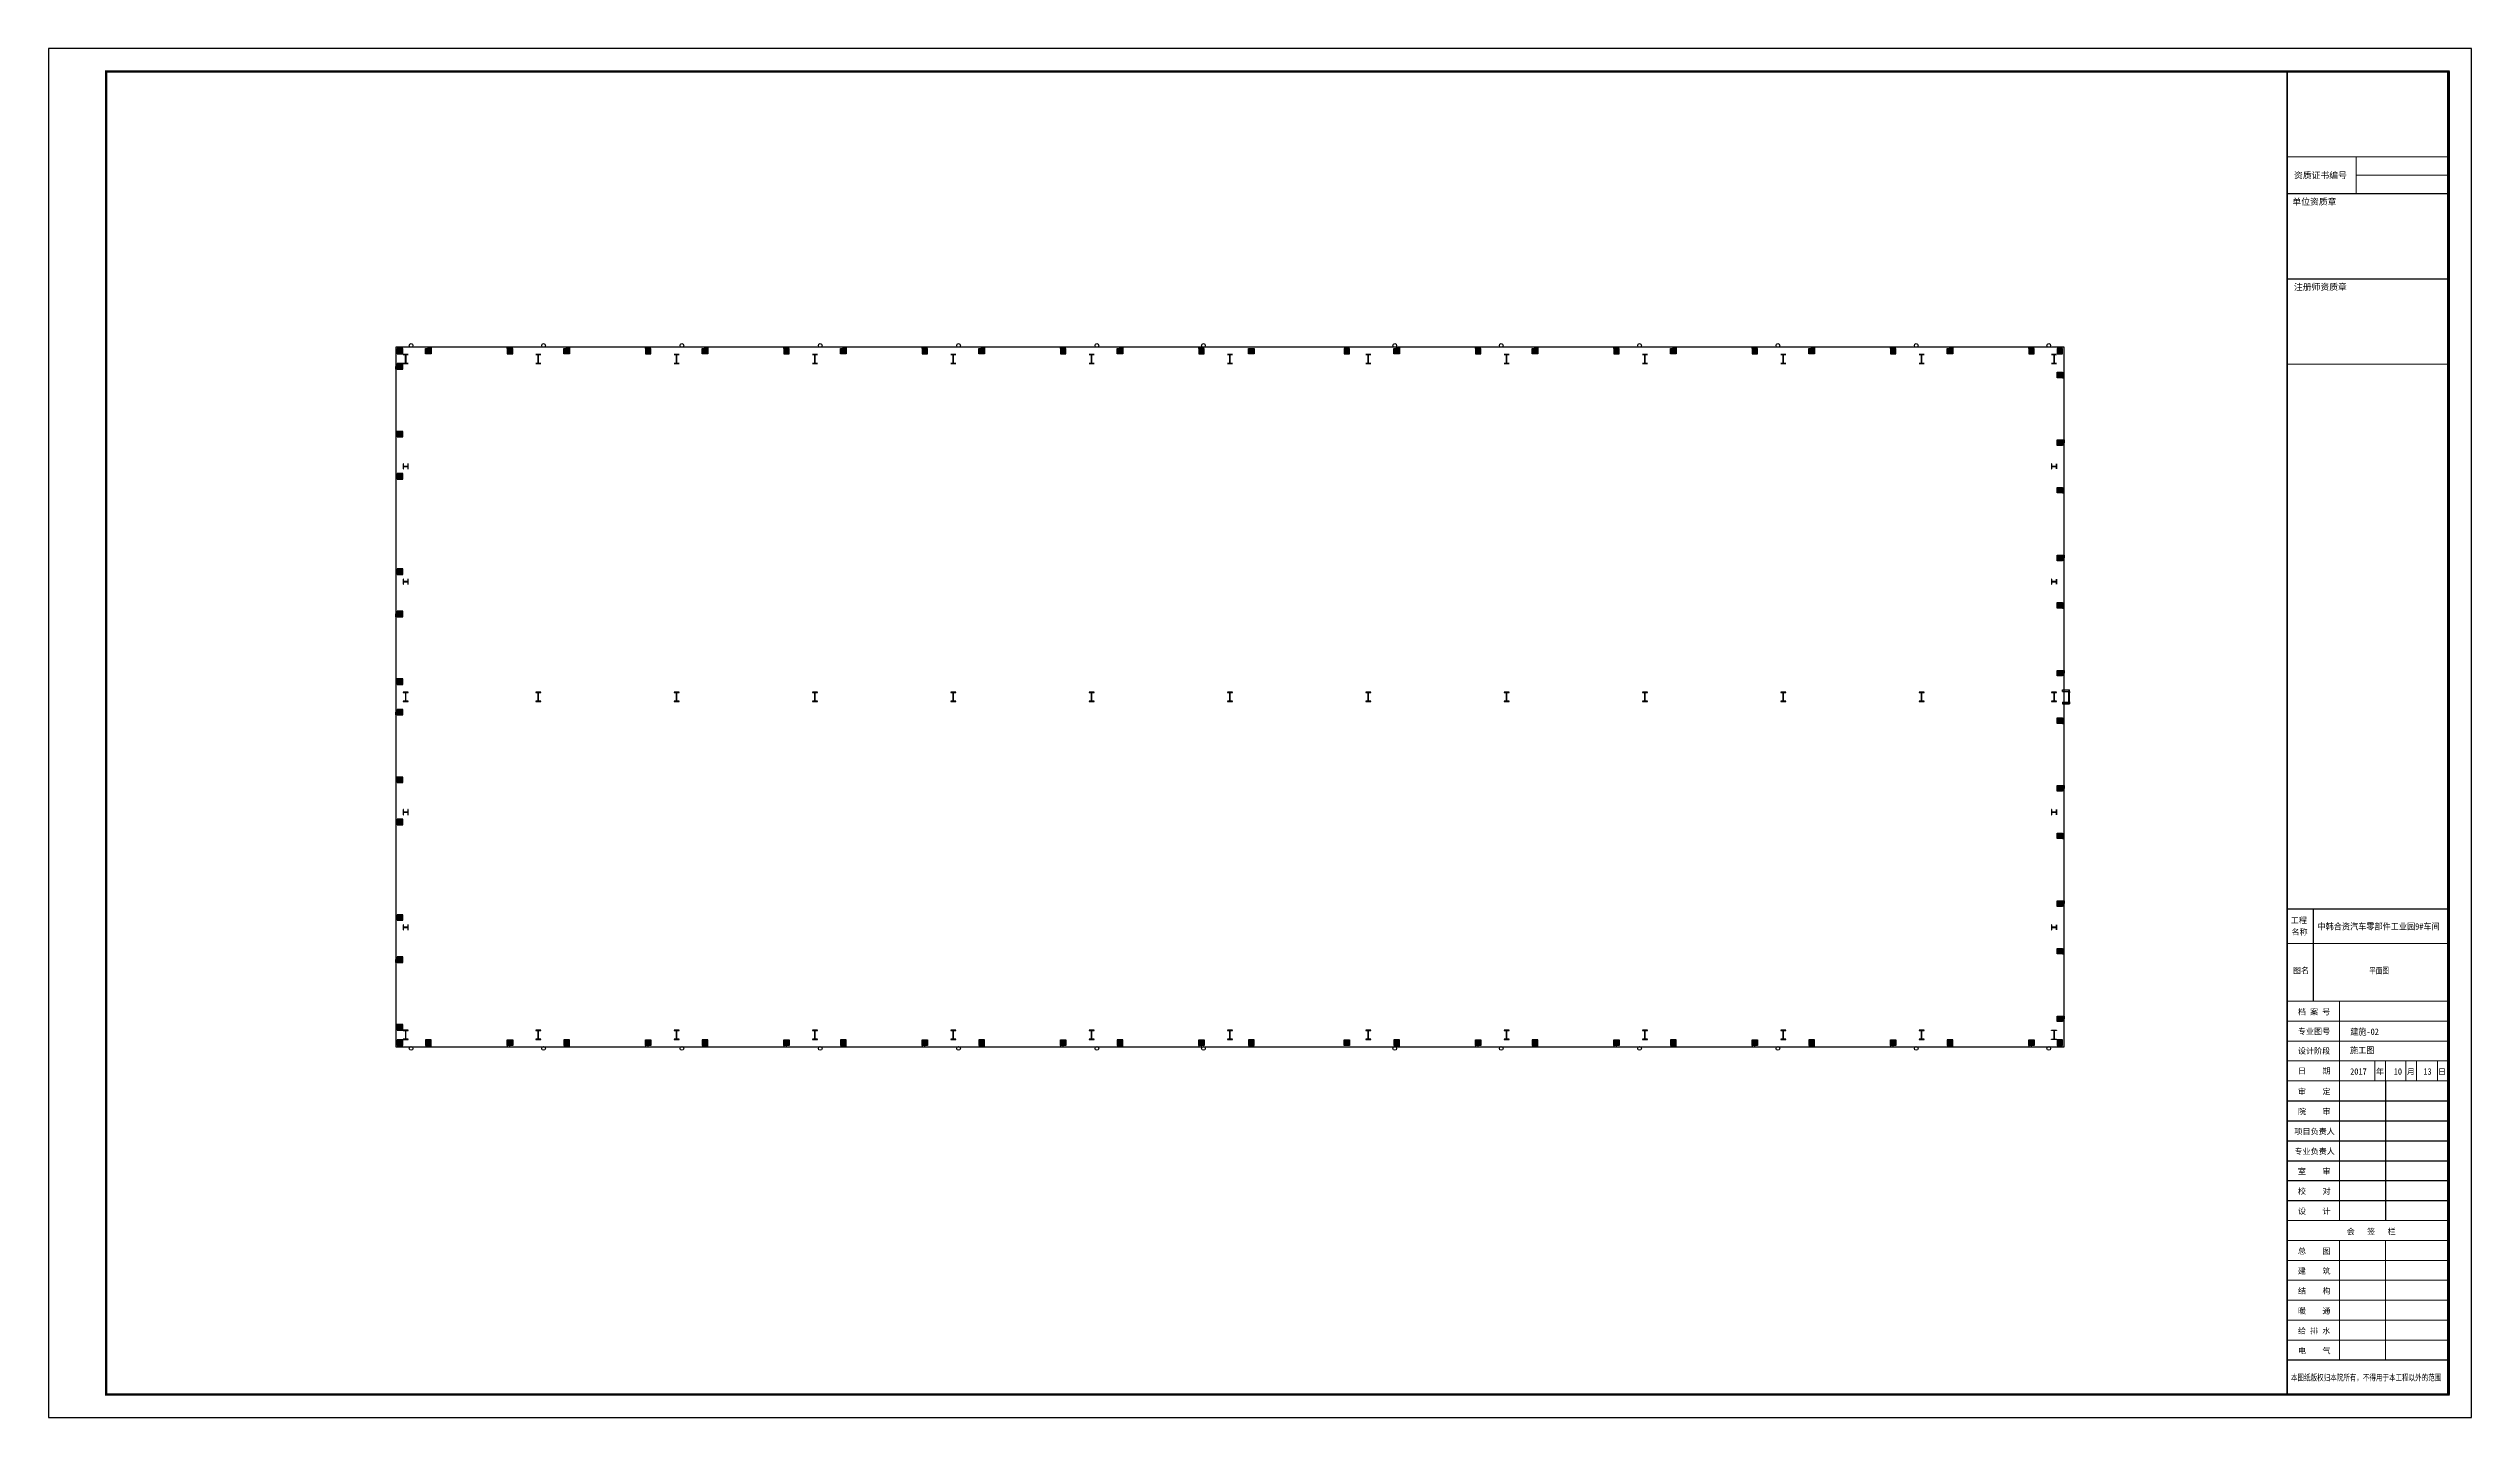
# Model space of a CAD drawing. Extents: x 3335981 to 3441081, y -1359715 to -1003315.
# Drawn here: x 3335981 to 3441081, y -1181515 to -1122115 of the extents above; entities that cross this region are included whole.
import ezdxf
from ezdxf.lldxf.tags import DXFTag

# ---------------------------------------------------------------- set-up
doc = ezdxf.new("R2010")
doc.units = 0
doc.header["$LTSCALE"] = 1000
doc.header["$MEASUREMENT"] = 0
doc.layers.get('0').update_dxf_attribs({"color": 2})
for name, color, linetype in [('10', 2, 'Continuous'), ('PUB_DIM', 3, 'Continuous'), ('PUB_TITLE', 4, 'Continuous')]:
    doc.layers.add(name, color=color, linetype=linetype)
doc.layers.add('图签', color=130, linetype='Continuous', lineweight=20)
doc.styles.add('图签字', font='SimSun.ttf', dxfattribs={"height": 250})
tags = doc.linetypes.add('DASH', pattern=[0.35, 0.25, -0.1]).pattern_tags.tags
tags[6:7] = [DXFTag(74, 4), DXFTag(75, 0), DXFTag(340, '0'), DXFTag(46, 1.0), DXFTag(50, 0.0), DXFTag(44, 0.0), DXFTag(45, 0.0)]
tags[4:5] = [DXFTag(74, 4), DXFTag(75, 0), DXFTag(340, '0'), DXFTag(46, 1.0), DXFTag(50, 0.0), DXFTag(44, 0.0), DXFTag(45, 0.0)]

# ---------------------------------------------------------------- blocks, each defined once
blk = doc.blocks.new('dvds')
for p, q in [((-40, 216), (-40, 664)), ((-20, 216), (-20, 664))]:
    blk.add_line(p, q)
at = {"layer": '10'}
for p, q in [((-300, 740), (0, 740)), ((-300, 670), (-300, 740)), ((-300, 670), (0, 670)), ((-300, 210), (0, 210)), ((-300, 210), (-300, 140)), ((-300, 140), (0, 140)), ((0, 670), (-50, 670)), ((-50, 670), (-50, 668)), ((-50, 210), (-50, 213)), ((0, 210), (-50, 210)), ((-47, 664), (-16, 664)), ((-47, 216), (-16, 216)), ((-6, 654), (-6, 624)), ((-6, 226), (-6, 257)), ((0, 620), (-3, 620)), ((0, 260), (-3, 260)), ((0, 670), (0, 740)), ((0, 670), (0, 620)), ((0, 210), (0, 260)), ((0, 210), (0, 140))]:
    blk.add_line(p, q, dxfattribs=at)
at = {"layer": '10', "linetype": 'DASH', "ltscale": 0.2}
for p, q in [((-300, 676), (0, 676)), ((-300, 204), (0, 204))]:
    blk.add_line(p, q, dxfattribs=at)
at = {"layer": '10'}
for centre, radius, start, end in [((-47, 668), 3.42, 181.39584, 268.60284), ((-47, 213), 3.42, 91.39716, 178.60416), ((-16, 654), 10.3, 1.39779, 88.60221), ((-16, 226), 10.3, 271.39779, 358.60221), ((-3, 624), 3.42, 181.39584, 268.60284), ((-3, 257), 3.42, 91.39716, 178.60416)]:
    blk.add_arc(centre, radius, start, end, dxfattribs=at)
blk = doc.blocks.new('tq')
at = {"color": 4}
for p, q in [((3435159, -1158678), (3435159, -1162678)), ((3438297, -1166138), (3438297, -1172193)), ((3434022, -1167003), (3441022, -1167003)), ((3434022, -1167868), (3441022, -1167868)), ((3434022, -1168733), (3441022, -1168733)), ((3434022, -1169598), (3441022, -1169598)), ((3434022, -1170463), (3441022, -1170463)), ((3434022, -1171328), (3441022, -1171328))]:
    blk.add_line(p, q, dxfattribs=at)
at = {"color": 4, "const_width": 50}
blk.add_lwpolyline([(3441022, -1131344), (3434022, -1131344)], dxfattribs=at)
at = {"layer": '图签', "color": 4}
for p, q in [((3437020, -1126044), (3437020, -1127644)), ((3441022, -1126844), (3437020, -1126844)), ((3434022, -1163543), (3441022, -1163543)), ((3441022, -1164408), (3434022, -1164408)), ((3434022, -1165273), (3441022, -1165273)), ((3435791, -1165273), (3440546, -1165273)), ((3436291, -1166138), (3436291, -1165273)), ((3437831, -1165273), (3437831, -1166138)), ((3438297, -1165273), (3438297, -1166138)), ((3439176, -1165273), (3439176, -1166138)), ((3439642, -1165273), (3439642, -1166138)), ((3440546, -1165273), (3440546, -1166138)), ((3440546, -1165273), (3440546, -1166138)), ((3436291, -1172193), (3436291, -1166138)), ((3440546, -1166138), (3437949, -1166138)), ((3438297, -1166138), (3438297, -1172193)), ((3434022, -1172193), (3441022, -1172193)), ((3437949, -1172193), (3435791, -1172193)), ((3434022, -1173058), (3441022, -1173058)), ((3434022, -1173923), (3441022, -1173923)), ((3436291, -1178248), (3436291, -1173058)), ((3436291, -1173058), (3437949, -1173058)), ((3438297, -1173058), (3438297, -1178248)), ((3438297, -1173058), (3438297, -1178248)), ((3434022, -1174788), (3441022, -1174788)), ((3434022, -1175653), (3441022, -1175653)), ((3434022, -1176518), (3441022, -1176518)), ((3434022, -1177383), (3441022, -1177383)), ((3437949, -1178248), (3436291, -1178248))]:
    blk.add_line(p, q, dxfattribs=at)
at = {"layer": '图签'}
blk.add_line((3436291, -1166138), (3436291, -1162678), dxfattribs=at)
at = {"layer": '图签', "color": 4, "const_width": 80}
blk.add_lwpolyline([(3434022, -1122343), (3441022, -1122343), (3441022, -1179743), (3434022, -1179743), (3434022, -1122343)], close=True, dxfattribs=at)
at = {"layer": '图签', "color": 4}
for points, const_width in [([(3441022, -1179743), (3441022, -1122343)], 120), ([(3441022, -1126044), (3434022, -1126044)], 50), ([(3441022, -1127644), (3434022, -1127644)], 50), ([(3441022, -1135044), (3434022, -1135044)], 50), ([(3441022, -1158678), (3434022, -1158678)], 50), ([(3441022, -1160178), (3434022, -1160178)], 50), ([(3441022, -1162678), (3434022, -1162678)], 50), ([(3441022, -1166138), (3434022, -1166138)], 50), ([(3434022, -1172193), (3441022, -1172193)], 50), ([(3434022, -1172193), (3441022, -1172193)], 50), ([(3434022, -1178248), (3441022, -1178248)], 50)]:
    blk.add_lwpolyline(points, dxfattribs=dict(at, const_width=const_width))
at = {"linetype": 'Continuous', "style": '图签字'}
for s, height, p in [('资质证书编号', 273.4, (3434320, -1126984)), ('单位资质章', 273.4, (3434252, -1128128)), ('注册师资质章', 273.4, (3434318, -1131828)), ('工程', 250, (3434182, -1159295)), ('名称', 250, (3434214, -1159801)), ('图名', 250, (3434276, -1161467)), ('档 案 号', 250, (3434491, -1163264)), ('专业图号', 250, (3434491, -1164112)), ('设计阶段', 250, (3434491, -1164963)), ('日    期', 250, (3434491, -1165828)), ('审    定', 250, (3434491, -1166724)), ('年', 250, (3437877, -1165859)), ('月', 250, (3439217, -1165859)), ('日', 250, (3440567, -1165859)), ('院    审', 250, (3434491, -1167589)), ('项目负责人', 250, (3434340, -1168454)), ('专业负责人', 250, (3434340, -1169319)), ('校    对', 250, (3434491, -1171049)), ('室    审', 250, (3434491, -1170184)), ('设    计', 250, (3434491, -1171914)), ('会   签   栏', 250, (3436609, -1172795)), ('总    图', 250, (3434491, -1173644)), ('建    筑', 250, (3434491, -1174509)), ('结    构', 250, (3434491, -1175374)), ('暖    通', 250, (3434491, -1176239)), ('给 排 水', 250, (3434491, -1177104)), ('电    气', 250, (3434493, -1177969))]:
    blk.add_text(s, height=height, dxfattribs=at).set_placement(p)
at = {"color": 1, "linetype": 'Continuous', "style": '图签字', "width": 0.75}
blk.add_text('本图纸版权归本院所有，不得用于本工程以外的范围', height=270, dxfattribs=at).set_placement((3434190, -1179142))
at = {"layer": 'PUB_DIM', "linetype": 'ByBlock', "style": '图签字', "width": 0.9}
for s, p in [('中韩合资汽车零部件工业园9#车间', (3435343, -1159576)), ('施工图', (3436750, -1164945))]:
    blk.add_text(s, height=280, dxfattribs=at).set_placement(p)
at = {"layer": 'PUB_DIM', "color": 1, "linetype": 'ByBlock', "style": '图签字', "width": 0.9}
for s, p in [('2017', (3436756, -1165871)), ('10', (3438648, -1165871)), ('13', (3439932, -1165871))]:
    blk.add_text(s, height=280, dxfattribs=at).set_placement(p)
blk = doc.blocks.new('GZZ')
for points in [[(3466941, -1131412), (3466701, -1131412), (3466701, -1131652), (3466941, -1131652)], [(3468171, -1131652), (3467931, -1131652), (3467931, -1131412), (3468171, -1131412)], [(3471471, -1131652), (3471711, -1131652), (3471711, -1131412), (3471471, -1131412)], [(3474171, -1131652), (3473931, -1131652), (3473931, -1131412), (3474171, -1131412)], [(3477471, -1131652), (3477711, -1131652), (3477711, -1131412), (3477471, -1131412)], [(3480171, -1131652), (3479931, -1131652), (3479931, -1131412), (3480171, -1131412)], [(3483471, -1131652), (3483711, -1131652), (3483711, -1131412), (3483471, -1131412)], [(3486171, -1131652), (3485931, -1131652), (3485931, -1131412), (3486171, -1131412)], [(3489471, -1131652), (3489711, -1131652), (3489711, -1131412), (3489471, -1131412)], [(3492171, -1131652), (3491931, -1131652), (3491931, -1131412), (3492171, -1131412)], [(3495471, -1131652), (3495711, -1131652), (3495711, -1131412), (3495471, -1131412)], [(3498171, -1131652), (3497931, -1131652), (3497931, -1131412), (3498171, -1131412)], [(3501471, -1131652), (3501711, -1131652), (3501711, -1131412), (3501471, -1131412)], [(3503871, -1131652), (3503631, -1131652), (3503631, -1131412), (3503871, -1131412)], [(3507771, -1131652), (3508011, -1131652), (3508011, -1131412), (3507771, -1131412)], [(3510171, -1131652), (3509931, -1131652), (3509931, -1131412), (3510171, -1131412)], [(3513471, -1131652), (3513711, -1131652), (3513711, -1131412), (3513471, -1131412)], [(3516171, -1131652), (3515931, -1131652), (3515931, -1131412), (3516171, -1131412)], [(3519471, -1131652), (3519711, -1131652), (3519711, -1131412), (3519471, -1131412)], [(3522171, -1131652), (3521931, -1131652), (3521931, -1131412), (3522171, -1131412)], [(3525471, -1131652), (3525711, -1131652), (3525711, -1131412), (3525471, -1131412)], [(3528171, -1131652), (3527931, -1131652), (3527931, -1131412), (3528171, -1131412)], [(3531471, -1131652), (3531711, -1131652), (3531711, -1131412), (3531471, -1131412)], [(3534171, -1131652), (3533931, -1131652), (3533931, -1131412), (3534171, -1131412)], [(3537471, -1131652), (3537711, -1131652), (3537711, -1131412), (3537471, -1131412)], [(3538941, -1131412), (3538701, -1131412), (3538701, -1131652), (3538941, -1131652)], [(3466941, -1132072), (3466701, -1132072), (3466701, -1132312), (3466941, -1132312)], [(3538701, -1132442), (3538941, -1132442), (3538941, -1132682), (3538701, -1132682)], [(3466941, -1135012), (3466701, -1135012), (3466701, -1135252), (3466941, -1135252)], [(3538701, -1135382), (3538941, -1135382), (3538941, -1135622), (3538701, -1135622)], [(3466941, -1136842), (3466701, -1136842), (3466701, -1137082), (3466941, -1137082)], [(3538701, -1137442), (3538941, -1137442), (3538941, -1137682), (3538701, -1137682)], [(3466941, -1140982), (3466701, -1140982), (3466701, -1141222), (3466941, -1141222)], [(3538701, -1140382), (3538941, -1140382), (3538941, -1140622), (3538701, -1140622)], [(3466941, -1142812), (3466701, -1142812), (3466701, -1143052), (3466941, -1143052)], [(3538701, -1142442), (3538941, -1142442), (3538941, -1142682), (3538701, -1142682)], [(3538701, -1145382), (3538941, -1145382), (3538941, -1145622), (3538701, -1145622)], [(3466941, -1145752), (3466701, -1145752), (3466701, -1145992), (3466941, -1145992)], [(3466941, -1147072), (3466701, -1147072), (3466701, -1147312), (3466941, -1147312)], [(3538701, -1147442), (3538941, -1147442), (3538941, -1147682), (3538701, -1147682)], [(3466941, -1150012), (3466701, -1150012), (3466701, -1150252), (3466941, -1150252)], [(3538701, -1150382), (3538941, -1150382), (3538941, -1150622), (3538701, -1150622)], [(3466941, -1151842), (3466701, -1151842), (3466701, -1152082), (3466941, -1152082)], [(3538701, -1152442), (3538941, -1152442), (3538941, -1152682), (3538701, -1152682)], [(3466941, -1155982), (3466701, -1155982), (3466701, -1156222), (3466941, -1156222)], [(3538701, -1155382), (3538941, -1155382), (3538941, -1155622), (3538701, -1155622)], [(3466941, -1157812), (3466701, -1157812), (3466701, -1158052), (3466941, -1158052)], [(3538701, -1157442), (3538941, -1157442), (3538941, -1157682), (3538701, -1157682)], [(3466941, -1160752), (3466701, -1160752), (3466701, -1160992), (3466941, -1160992)], [(3538701, -1160382), (3538941, -1160382), (3538941, -1160622), (3538701, -1160622)], [(3466941, -1161412), (3466701, -1161412), (3466701, -1161652), (3466941, -1161652)], [(3468171, -1161412), (3467931, -1161412), (3467931, -1161652), (3468171, -1161652)], [(3471471, -1161412), (3471711, -1161412), (3471711, -1161652), (3471471, -1161652)], [(3474171, -1161412), (3473931, -1161412), (3473931, -1161652), (3474171, -1161652)], [(3477471, -1161412), (3477711, -1161412), (3477711, -1161652), (3477471, -1161652)], [(3480171, -1161412), (3479931, -1161412), (3479931, -1161652), (3480171, -1161652)], [(3483471, -1161412), (3483711, -1161412), (3483711, -1161652), (3483471, -1161652)], [(3486171, -1161412), (3485931, -1161412), (3485931, -1161652), (3486171, -1161652)], [(3489471, -1161412), (3489711, -1161412), (3489711, -1161652), (3489471, -1161652)], [(3492171, -1161412), (3491931, -1161412), (3491931, -1161652), (3492171, -1161652)], [(3495471, -1161412), (3495711, -1161412), (3495711, -1161652), (3495471, -1161652)], [(3498171, -1161412), (3497931, -1161412), (3497931, -1161652), (3498171, -1161652)], [(3501471, -1161412), (3501711, -1161412), (3501711, -1161652), (3501471, -1161652)], [(3503871, -1161412), (3503631, -1161412), (3503631, -1161652), (3503871, -1161652)], [(3507771, -1161412), (3508011, -1161412), (3508011, -1161652), (3507771, -1161652)], [(3510171, -1161412), (3509931, -1161412), (3509931, -1161652), (3510171, -1161652)], [(3513471, -1161412), (3513711, -1161412), (3513711, -1161652), (3513471, -1161652)], [(3516171, -1161412), (3515931, -1161412), (3515931, -1161652), (3516171, -1161652)], [(3519471, -1161412), (3519711, -1161412), (3519711, -1161652), (3519471, -1161652)], [(3522171, -1161412), (3521931, -1161412), (3521931, -1161652), (3522171, -1161652)], [(3525471, -1161412), (3525711, -1161412), (3525711, -1161652), (3525471, -1161652)], [(3528171, -1161412), (3527931, -1161412), (3527931, -1161652), (3528171, -1161652)], [(3531471, -1161412), (3531711, -1161412), (3531711, -1161652), (3531471, -1161652)], [(3534171, -1161412), (3533931, -1161412), (3533931, -1161652), (3534171, -1161652)], [(3537471, -1161412), (3537711, -1161412), (3537711, -1161652), (3537471, -1161652)], [(3538941, -1161412), (3538701, -1161412), (3538701, -1161652), (3538941, -1161652)]]:
    blk.add_hatch(color=256).paths.add_polyline_path(points)
for points in [[(3466941, -1131412), (3466701, -1131412), (3466701, -1131652), (3466941, -1131652)], [(3468171, -1131652), (3467931, -1131652), (3467931, -1131412), (3468171, -1131412)], [(3471471, -1131652), (3471711, -1131652), (3471711, -1131412), (3471471, -1131412)], [(3474171, -1131652), (3473931, -1131652), (3473931, -1131412), (3474171, -1131412)], [(3477471, -1131652), (3477711, -1131652), (3477711, -1131412), (3477471, -1131412)], [(3480171, -1131652), (3479931, -1131652), (3479931, -1131412), (3480171, -1131412)], [(3483471, -1131652), (3483711, -1131652), (3483711, -1131412), (3483471, -1131412)], [(3486171, -1131652), (3485931, -1131652), (3485931, -1131412), (3486171, -1131412)], [(3489471, -1131652), (3489711, -1131652), (3489711, -1131412), (3489471, -1131412)], [(3492171, -1131652), (3491931, -1131652), (3491931, -1131412), (3492171, -1131412)], [(3495471, -1131652), (3495711, -1131652), (3495711, -1131412), (3495471, -1131412)], [(3498171, -1131652), (3497931, -1131652), (3497931, -1131412), (3498171, -1131412)], [(3501471, -1131652), (3501711, -1131652), (3501711, -1131412), (3501471, -1131412)], [(3503871, -1131652), (3503631, -1131652), (3503631, -1131412), (3503871, -1131412)], [(3507771, -1131652), (3508011, -1131652), (3508011, -1131412), (3507771, -1131412)], [(3510171, -1131652), (3509931, -1131652), (3509931, -1131412), (3510171, -1131412)], [(3513471, -1131652), (3513711, -1131652), (3513711, -1131412), (3513471, -1131412)], [(3516171, -1131652), (3515931, -1131652), (3515931, -1131412), (3516171, -1131412)], [(3519471, -1131652), (3519711, -1131652), (3519711, -1131412), (3519471, -1131412)], [(3522171, -1131652), (3521931, -1131652), (3521931, -1131412), (3522171, -1131412)], [(3525471, -1131652), (3525711, -1131652), (3525711, -1131412), (3525471, -1131412)], [(3528171, -1131652), (3527931, -1131652), (3527931, -1131412), (3528171, -1131412)], [(3531471, -1131652), (3531711, -1131652), (3531711, -1131412), (3531471, -1131412)], [(3534171, -1131652), (3533931, -1131652), (3533931, -1131412), (3534171, -1131412)], [(3537471, -1131652), (3537711, -1131652), (3537711, -1131412), (3537471, -1131412)], [(3538941, -1131412), (3538701, -1131412), (3538701, -1131652), (3538941, -1131652)], [(3466941, -1132072), (3466701, -1132072), (3466701, -1132312), (3466941, -1132312)], [(3538701, -1132442), (3538941, -1132442), (3538941, -1132682), (3538701, -1132682)], [(3466941, -1135012), (3466701, -1135012), (3466701, -1135252), (3466941, -1135252)], [(3538701, -1135382), (3538941, -1135382), (3538941, -1135622), (3538701, -1135622)], [(3466941, -1136842), (3466701, -1136842), (3466701, -1137082), (3466941, -1137082)], [(3538701, -1137442), (3538941, -1137442), (3538941, -1137682), (3538701, -1137682)], [(3466941, -1140982), (3466701, -1140982), (3466701, -1141222), (3466941, -1141222)], [(3538701, -1140382), (3538941, -1140382), (3538941, -1140622), (3538701, -1140622)], [(3466941, -1142812), (3466701, -1142812), (3466701, -1143052), (3466941, -1143052)], [(3538701, -1142442), (3538941, -1142442), (3538941, -1142682), (3538701, -1142682)], [(3538701, -1145382), (3538941, -1145382), (3538941, -1145622), (3538701, -1145622)], [(3466941, -1145752), (3466701, -1145752), (3466701, -1145992), (3466941, -1145992)], [(3466941, -1147072), (3466701, -1147072), (3466701, -1147312), (3466941, -1147312)], [(3538701, -1147442), (3538941, -1147442), (3538941, -1147682), (3538701, -1147682)], [(3466941, -1150012), (3466701, -1150012), (3466701, -1150252), (3466941, -1150252)], [(3538701, -1150382), (3538941, -1150382), (3538941, -1150622), (3538701, -1150622)], [(3466941, -1151842), (3466701, -1151842), (3466701, -1152082), (3466941, -1152082)], [(3538701, -1152442), (3538941, -1152442), (3538941, -1152682), (3538701, -1152682)], [(3466941, -1155982), (3466701, -1155982), (3466701, -1156222), (3466941, -1156222)], [(3538701, -1155382), (3538941, -1155382), (3538941, -1155622), (3538701, -1155622)], [(3466941, -1157812), (3466701, -1157812), (3466701, -1158052), (3466941, -1158052)], [(3538701, -1157442), (3538941, -1157442), (3538941, -1157682), (3538701, -1157682)], [(3466941, -1160752), (3466701, -1160752), (3466701, -1160992), (3466941, -1160992)], [(3538701, -1160382), (3538941, -1160382), (3538941, -1160622), (3538701, -1160622)], [(3466941, -1161412), (3466701, -1161412), (3466701, -1161652), (3466941, -1161652)], [(3468171, -1161412), (3467931, -1161412), (3467931, -1161652), (3468171, -1161652)], [(3471471, -1161412), (3471711, -1161412), (3471711, -1161652), (3471471, -1161652)], [(3474171, -1161412), (3473931, -1161412), (3473931, -1161652), (3474171, -1161652)], [(3477471, -1161412), (3477711, -1161412), (3477711, -1161652), (3477471, -1161652)], [(3480171, -1161412), (3479931, -1161412), (3479931, -1161652), (3480171, -1161652)], [(3483471, -1161412), (3483711, -1161412), (3483711, -1161652), (3483471, -1161652)], [(3486171, -1161412), (3485931, -1161412), (3485931, -1161652), (3486171, -1161652)], [(3489471, -1161412), (3489711, -1161412), (3489711, -1161652), (3489471, -1161652)], [(3492171, -1161412), (3491931, -1161412), (3491931, -1161652), (3492171, -1161652)], [(3495471, -1161412), (3495711, -1161412), (3495711, -1161652), (3495471, -1161652)], [(3498171, -1161412), (3497931, -1161412), (3497931, -1161652), (3498171, -1161652)], [(3501471, -1161412), (3501711, -1161412), (3501711, -1161652), (3501471, -1161652)], [(3503871, -1161412), (3503631, -1161412), (3503631, -1161652), (3503871, -1161652)], [(3507771, -1161412), (3508011, -1161412), (3508011, -1161652), (3507771, -1161652)], [(3510171, -1161412), (3509931, -1161412), (3509931, -1161652), (3510171, -1161652)], [(3513471, -1161412), (3513711, -1161412), (3513711, -1161652), (3513471, -1161652)], [(3516171, -1161412), (3515931, -1161412), (3515931, -1161652), (3516171, -1161652)], [(3519471, -1161412), (3519711, -1161412), (3519711, -1161652), (3519471, -1161652)], [(3522171, -1161412), (3521931, -1161412), (3521931, -1161652), (3522171, -1161652)], [(3525471, -1161412), (3525711, -1161412), (3525711, -1161652), (3525471, -1161652)], [(3528171, -1161412), (3527931, -1161412), (3527931, -1161652), (3528171, -1161652)], [(3531471, -1161412), (3531711, -1161412), (3531711, -1161652), (3531471, -1161652)], [(3534171, -1161412), (3533931, -1161412), (3533931, -1161652), (3534171, -1161652)], [(3537471, -1161412), (3537711, -1161412), (3537711, -1161652), (3537471, -1161652)], [(3538941, -1161412), (3538701, -1161412), (3538701, -1161652), (3538941, -1161652)]]:
    blk.add_lwpolyline(points, close=True)

msp = doc.modelspace()

# ---------------------------------------------------------------- linework, layer by layer
at = {"linetype": 'ByBlock', "ltscale": 0.01}
msp.add_lwpolyline([(3351046, -1165429), (3423406, -1165429), (3423406, -1135069), (3351046, -1135069)], close=True, dxfattribs=at)
for points in [[(3352456, -1135129), (3352456, -1135069), (3352576, -1135069), (3352576, -1135129)], [(3355876, -1135129), (3355876, -1135069), (3355996, -1135069), (3355996, -1135129)], [(3358456, -1135129), (3358456, -1135069), (3358576, -1135069), (3358576, -1135129)], [(3361876, -1135129), (3361876, -1135069), (3361996, -1135069), (3361996, -1135129)], [(3364456, -1135129), (3364456, -1135069), (3364576, -1135069), (3364576, -1135129)], [(3367876, -1135129), (3367876, -1135069), (3367996, -1135069), (3367996, -1135129)], [(3370456, -1135129), (3370456, -1135069), (3370576, -1135069), (3370576, -1135129)], [(3373876, -1135129), (3373876, -1135069), (3373996, -1135069), (3373996, -1135129)], [(3376456, -1135129), (3376456, -1135069), (3376576, -1135069), (3376576, -1135129)], [(3379876, -1135129), (3379876, -1135069), (3379996, -1135069), (3379996, -1135129)], [(3382456, -1135129), (3382456, -1135069), (3382576, -1135069), (3382576, -1135129)], [(3385876, -1135129), (3385876, -1135069), (3385996, -1135069), (3385996, -1135129)], [(3394456, -1135129), (3394456, -1135069), (3394576, -1135069), (3394576, -1135129)], [(3397876, -1135129), (3397876, -1135069), (3397996, -1135069), (3397996, -1135129)], [(3400456, -1135129), (3400456, -1135069), (3400576, -1135069), (3400576, -1135129)], [(3403876, -1135129), (3403876, -1135069), (3403996, -1135069), (3403996, -1135129)], [(3406456, -1135129), (3406456, -1135069), (3406576, -1135069), (3406576, -1135129)], [(3409876, -1135129), (3409876, -1135069), (3409996, -1135069), (3409996, -1135129)], [(3412456, -1135129), (3412456, -1135069), (3412576, -1135069), (3412576, -1135129)], [(3415876, -1135129), (3415876, -1135069), (3415996, -1135069), (3415996, -1135129)], [(3418456, -1135129), (3418456, -1135069), (3418576, -1135069), (3418576, -1135129)], [(3421876, -1135129), (3421876, -1135069), (3421996, -1135069), (3421996, -1135129)], [(3351106, -1136029), (3351046, -1136029), (3351046, -1135909), (3351106, -1135909)], [(3423346, -1136399), (3423406, -1136399), (3423406, -1136279), (3423346, -1136279)], [(3351106, -1138729), (3351046, -1138729), (3351046, -1138849), (3351106, -1138849)], [(3423346, -1139099), (3423406, -1139099), (3423406, -1139219), (3423346, -1139219)], [(3423346, -1141399), (3423406, -1141399), (3423406, -1141279), (3423346, -1141279)], [(3423346, -1144099), (3423406, -1144099), (3423406, -1144219), (3423346, -1144219)], [(3423346, -1146399), (3423406, -1146399), (3423406, -1146279), (3423346, -1146279)], [(3351106, -1146769), (3351046, -1146769), (3351046, -1146649), (3351106, -1146649)], [(3351106, -1149469), (3351046, -1149469), (3351046, -1149589), (3351106, -1149589)], [(3423346, -1149099), (3423406, -1149099), (3423406, -1149219), (3423346, -1149219)], [(3351106, -1151029), (3351046, -1151029), (3351046, -1150909), (3351106, -1150909)], [(3423346, -1151399), (3423406, -1151399), (3423406, -1151279), (3423346, -1151279)], [(3351106, -1153729), (3351046, -1153729), (3351046, -1153849), (3351106, -1153849)], [(3423346, -1154099), (3423406, -1154099), (3423406, -1154219), (3423346, -1154219)], [(3423346, -1156399), (3423406, -1156399), (3423406, -1156279), (3423346, -1156279)], [(3423346, -1159099), (3423406, -1159099), (3423406, -1159219), (3423346, -1159219)], [(3423346, -1161399), (3423406, -1161399), (3423406, -1161279), (3423346, -1161279)], [(3351106, -1161769), (3351046, -1161769), (3351046, -1161649), (3351106, -1161649)], [(3351106, -1164469), (3351046, -1164469), (3351046, -1164589), (3351106, -1164589)], [(3423346, -1164099), (3423406, -1164099), (3423406, -1164219), (3423346, -1164219)], [(3352456, -1165369), (3352456, -1165429), (3352576, -1165429), (3352576, -1165369)], [(3355876, -1165369), (3355876, -1165429), (3355996, -1165429), (3355996, -1165369)], [(3358456, -1165369), (3358456, -1165429), (3358576, -1165429), (3358576, -1165369)], [(3361876, -1165369), (3361876, -1165429), (3361996, -1165429), (3361996, -1165369)], [(3364456, -1165369), (3364456, -1165429), (3364576, -1165429), (3364576, -1165369)], [(3367876, -1165369), (3367876, -1165429), (3367996, -1165429), (3367996, -1165369)], [(3370456, -1165369), (3370456, -1165429), (3370576, -1165429), (3370576, -1165369)], [(3373876, -1165369), (3373876, -1165429), (3373996, -1165429), (3373996, -1165369)], [(3376456, -1165369), (3376456, -1165429), (3376576, -1165429), (3376576, -1165369)], [(3379876, -1165369), (3379876, -1165429), (3379996, -1165429), (3379996, -1165369)], [(3382456, -1165369), (3382456, -1165429), (3382576, -1165429), (3382576, -1165369)], [(3385876, -1165369), (3385876, -1165429), (3385996, -1165429), (3385996, -1165369)], [(3394456, -1165369), (3394456, -1165429), (3394576, -1165429), (3394576, -1165369)], [(3397876, -1165369), (3397876, -1165429), (3397996, -1165429), (3397996, -1165369)], [(3400456, -1165369), (3400456, -1165429), (3400576, -1165429), (3400576, -1165369)], [(3403876, -1165369), (3403876, -1165429), (3403996, -1165429), (3403996, -1165369)], [(3406456, -1165369), (3406456, -1165429), (3406576, -1165429), (3406576, -1165369)], [(3409876, -1165369), (3409876, -1165429), (3409996, -1165429), (3409996, -1165369)], [(3412456, -1165369), (3412456, -1165429), (3412576, -1165429), (3412576, -1165369)], [(3415876, -1165369), (3415876, -1165429), (3415996, -1165429), (3415996, -1165369)], [(3418456, -1165369), (3418456, -1165429), (3418576, -1165429), (3418576, -1165369)], [(3421876, -1165369), (3421876, -1165429), (3421996, -1165429), (3421996, -1165369)]]:
    msp.add_lwpolyline(points, dxfattribs=at)
for points in [[(3351586, -1135779), (3351586, -1135789), (3351366, -1135789), (3351366, -1135779), (3351473, -1135779), (3351473, -1135399), (3351366, -1135399), (3351366, -1135389), (3351586, -1135389), (3351586, -1135399), (3351479, -1135399), (3351479, -1135779)], [(3357336, -1135779), (3357336, -1135789), (3357116, -1135789), (3357116, -1135779), (3357223, -1135779), (3357223, -1135399), (3357116, -1135399), (3357116, -1135389), (3357336, -1135389), (3357336, -1135399), (3357229, -1135399), (3357229, -1135779)], [(3363336, -1135779), (3363336, -1135789), (3363116, -1135789), (3363116, -1135779), (3363223, -1135779), (3363223, -1135399), (3363116, -1135399), (3363116, -1135389), (3363336, -1135389), (3363336, -1135399), (3363229, -1135399), (3363229, -1135779)], [(3369336, -1135779), (3369336, -1135789), (3369116, -1135789), (3369116, -1135779), (3369223, -1135779), (3369223, -1135399), (3369116, -1135399), (3369116, -1135389), (3369336, -1135389), (3369336, -1135399), (3369229, -1135399), (3369229, -1135779)], [(3375336, -1135779), (3375336, -1135789), (3375116, -1135789), (3375116, -1135779), (3375223, -1135779), (3375223, -1135399), (3375116, -1135399), (3375116, -1135389), (3375336, -1135389), (3375336, -1135399), (3375229, -1135399), (3375229, -1135779)], [(3381336, -1135779), (3381336, -1135789), (3381116, -1135789), (3381116, -1135779), (3381223, -1135779), (3381223, -1135399), (3381116, -1135399), (3381116, -1135389), (3381336, -1135389), (3381336, -1135399), (3381229, -1135399), (3381229, -1135779)], [(3387336, -1135779), (3387336, -1135789), (3387116, -1135789), (3387116, -1135779), (3387223, -1135779), (3387223, -1135399), (3387116, -1135399), (3387116, -1135389), (3387336, -1135389), (3387336, -1135399), (3387229, -1135399), (3387229, -1135779)], [(3393336, -1135779), (3393336, -1135789), (3393116, -1135789), (3393116, -1135779), (3393223, -1135779), (3393223, -1135399), (3393116, -1135399), (3393116, -1135389), (3393336, -1135389), (3393336, -1135399), (3393229, -1135399), (3393229, -1135779)], [(3399336, -1135779), (3399336, -1135789), (3399116, -1135789), (3399116, -1135779), (3399223, -1135779), (3399223, -1135399), (3399116, -1135399), (3399116, -1135389), (3399336, -1135389), (3399336, -1135399), (3399229, -1135399), (3399229, -1135779)], [(3405336, -1135779), (3405336, -1135789), (3405116, -1135789), (3405116, -1135779), (3405223, -1135779), (3405223, -1135399), (3405116, -1135399), (3405116, -1135389), (3405336, -1135389), (3405336, -1135399), (3405229, -1135399), (3405229, -1135779)], [(3411336, -1135779), (3411336, -1135789), (3411116, -1135789), (3411116, -1135779), (3411223, -1135779), (3411223, -1135399), (3411116, -1135399), (3411116, -1135389), (3411336, -1135389), (3411336, -1135399), (3411229, -1135399), (3411229, -1135779)], [(3417336, -1135779), (3417336, -1135789), (3417116, -1135789), (3417116, -1135779), (3417223, -1135779), (3417223, -1135399), (3417116, -1135399), (3417116, -1135389), (3417336, -1135389), (3417336, -1135399), (3417229, -1135399), (3417229, -1135779)], [(3422866, -1135779), (3422866, -1135789), (3423086, -1135789), (3423086, -1135779), (3422979, -1135779), (3422979, -1135399), (3423086, -1135399), (3423086, -1135389), (3422866, -1135389), (3422866, -1135399), (3422973, -1135399), (3422973, -1135779)], [(3351376, -1140139), (3351366, -1140139), (3351366, -1140359), (3351376, -1140359), (3351376, -1140252), (3351576, -1140252), (3351576, -1140359), (3351586, -1140359), (3351586, -1140139), (3351576, -1140139), (3351576, -1140246), (3351376, -1140246)], [(3422876, -1140139), (3422866, -1140139), (3422866, -1140359), (3422876, -1140359), (3422876, -1140252), (3423076, -1140252), (3423076, -1140359), (3423086, -1140359), (3423086, -1140139), (3423076, -1140139), (3423076, -1140246), (3422876, -1140246)], [(3351376, -1145139), (3351366, -1145139), (3351366, -1145359), (3351376, -1145359), (3351376, -1145252), (3351576, -1145252), (3351576, -1145359), (3351586, -1145359), (3351586, -1145139), (3351576, -1145139), (3351576, -1145246), (3351376, -1145246)], [(3422876, -1145139), (3422866, -1145139), (3422866, -1145359), (3422876, -1145359), (3422876, -1145252), (3423076, -1145252), (3423076, -1145359), (3423086, -1145359), (3423086, -1145139), (3423076, -1145139), (3423076, -1145246), (3422876, -1145246)], [(3351586, -1150059), (3351586, -1150049), (3351366, -1150049), (3351366, -1150059), (3351473, -1150059), (3351473, -1150439), (3351366, -1150439), (3351366, -1150449), (3351586, -1150449), (3351586, -1150439), (3351479, -1150439), (3351479, -1150059)], [(3357336, -1150059), (3357336, -1150049), (3357116, -1150049), (3357116, -1150059), (3357223, -1150059), (3357223, -1150439), (3357116, -1150439), (3357116, -1150449), (3357336, -1150449), (3357336, -1150439), (3357229, -1150439), (3357229, -1150059)], [(3363336, -1150059), (3363336, -1150049), (3363116, -1150049), (3363116, -1150059), (3363223, -1150059), (3363223, -1150439), (3363116, -1150439), (3363116, -1150449), (3363336, -1150449), (3363336, -1150439), (3363229, -1150439), (3363229, -1150059)], [(3369336, -1150059), (3369336, -1150049), (3369116, -1150049), (3369116, -1150059), (3369223, -1150059), (3369223, -1150439), (3369116, -1150439), (3369116, -1150449), (3369336, -1150449), (3369336, -1150439), (3369229, -1150439), (3369229, -1150059)], [(3375336, -1150059), (3375336, -1150049), (3375116, -1150049), (3375116, -1150059), (3375223, -1150059), (3375223, -1150439), (3375116, -1150439), (3375116, -1150449), (3375336, -1150449), (3375336, -1150439), (3375229, -1150439), (3375229, -1150059)], [(3381336, -1150059), (3381336, -1150049), (3381116, -1150049), (3381116, -1150059), (3381223, -1150059), (3381223, -1150439), (3381116, -1150439), (3381116, -1150449), (3381336, -1150449), (3381336, -1150439), (3381229, -1150439), (3381229, -1150059)], [(3387336, -1150059), (3387336, -1150049), (3387116, -1150049), (3387116, -1150059), (3387223, -1150059), (3387223, -1150439), (3387116, -1150439), (3387116, -1150449), (3387336, -1150449), (3387336, -1150439), (3387229, -1150439), (3387229, -1150059)], [(3393336, -1150059), (3393336, -1150049), (3393116, -1150049), (3393116, -1150059), (3393223, -1150059), (3393223, -1150439), (3393116, -1150439), (3393116, -1150449), (3393336, -1150449), (3393336, -1150439), (3393229, -1150439), (3393229, -1150059)], [(3399336, -1150059), (3399336, -1150049), (3399116, -1150049), (3399116, -1150059), (3399223, -1150059), (3399223, -1150439), (3399116, -1150439), (3399116, -1150449), (3399336, -1150449), (3399336, -1150439), (3399229, -1150439), (3399229, -1150059)], [(3405336, -1150059), (3405336, -1150049), (3405116, -1150049), (3405116, -1150059), (3405223, -1150059), (3405223, -1150439), (3405116, -1150439), (3405116, -1150449), (3405336, -1150449), (3405336, -1150439), (3405229, -1150439), (3405229, -1150059)], [(3411336, -1150059), (3411336, -1150049), (3411116, -1150049), (3411116, -1150059), (3411223, -1150059), (3411223, -1150439), (3411116, -1150439), (3411116, -1150449), (3411336, -1150449), (3411336, -1150439), (3411229, -1150439), (3411229, -1150059)], [(3417336, -1150059), (3417336, -1150049), (3417116, -1150049), (3417116, -1150059), (3417223, -1150059), (3417223, -1150439), (3417116, -1150439), (3417116, -1150449), (3417336, -1150449), (3417336, -1150439), (3417229, -1150439), (3417229, -1150059)], [(3423086, -1150059), (3423086, -1150049), (3422866, -1150049), (3422866, -1150059), (3422973, -1150059), (3422973, -1150439), (3422866, -1150439), (3422866, -1150449), (3423086, -1150449), (3423086, -1150439), (3422979, -1150439), (3422979, -1150059)], [(3351376, -1155139), (3351366, -1155139), (3351366, -1155359), (3351376, -1155359), (3351376, -1155252), (3351576, -1155252), (3351576, -1155359), (3351586, -1155359), (3351586, -1155139), (3351576, -1155139), (3351576, -1155246), (3351376, -1155246)], [(3422876, -1155139), (3422866, -1155139), (3422866, -1155359), (3422876, -1155359), (3422876, -1155252), (3423076, -1155252), (3423076, -1155359), (3423086, -1155359), (3423086, -1155139), (3423076, -1155139), (3423076, -1155246), (3422876, -1155246)], [(3351376, -1160139), (3351366, -1160139), (3351366, -1160359), (3351376, -1160359), (3351376, -1160252), (3351576, -1160252), (3351576, -1160359), (3351586, -1160359), (3351586, -1160139), (3351576, -1160139), (3351576, -1160246), (3351376, -1160246)], [(3422876, -1160139), (3422866, -1160139), (3422866, -1160359), (3422876, -1160359), (3422876, -1160252), (3423076, -1160252), (3423076, -1160359), (3423086, -1160359), (3423086, -1160139), (3423076, -1160139), (3423076, -1160246), (3422876, -1160246)], [(3351586, -1164719), (3351586, -1164709), (3351366, -1164709), (3351366, -1164719), (3351473, -1164719), (3351473, -1165099), (3351366, -1165099), (3351366, -1165109), (3351586, -1165109), (3351586, -1165099), (3351479, -1165099), (3351479, -1164719)], [(3357336, -1164719), (3357336, -1164709), (3357116, -1164709), (3357116, -1164719), (3357223, -1164719), (3357223, -1165099), (3357116, -1165099), (3357116, -1165109), (3357336, -1165109), (3357336, -1165099), (3357229, -1165099), (3357229, -1164719)], [(3363336, -1164719), (3363336, -1164709), (3363116, -1164709), (3363116, -1164719), (3363223, -1164719), (3363223, -1165099), (3363116, -1165099), (3363116, -1165109), (3363336, -1165109), (3363336, -1165099), (3363229, -1165099), (3363229, -1164719)], [(3369336, -1164719), (3369336, -1164709), (3369116, -1164709), (3369116, -1164719), (3369223, -1164719), (3369223, -1165099), (3369116, -1165099), (3369116, -1165109), (3369336, -1165109), (3369336, -1165099), (3369229, -1165099), (3369229, -1164719)], [(3375336, -1164719), (3375336, -1164709), (3375116, -1164709), (3375116, -1164719), (3375223, -1164719), (3375223, -1165099), (3375116, -1165099), (3375116, -1165109), (3375336, -1165109), (3375336, -1165099), (3375229, -1165099), (3375229, -1164719)], [(3381336, -1164719), (3381336, -1164709), (3381116, -1164709), (3381116, -1164719), (3381223, -1164719), (3381223, -1165099), (3381116, -1165099), (3381116, -1165109), (3381336, -1165109), (3381336, -1165099), (3381229, -1165099), (3381229, -1164719)], [(3387336, -1164719), (3387336, -1164709), (3387116, -1164709), (3387116, -1164719), (3387223, -1164719), (3387223, -1165099), (3387116, -1165099), (3387116, -1165109), (3387336, -1165109), (3387336, -1165099), (3387229, -1165099), (3387229, -1164719)], [(3393336, -1164719), (3393336, -1164709), (3393116, -1164709), (3393116, -1164719), (3393223, -1164719), (3393223, -1165099), (3393116, -1165099), (3393116, -1165109), (3393336, -1165109), (3393336, -1165099), (3393229, -1165099), (3393229, -1164719)], [(3399336, -1164719), (3399336, -1164709), (3399116, -1164709), (3399116, -1164719), (3399223, -1164719), (3399223, -1165099), (3399116, -1165099), (3399116, -1165109), (3399336, -1165109), (3399336, -1165099), (3399229, -1165099), (3399229, -1164719)], [(3405336, -1164719), (3405336, -1164709), (3405116, -1164709), (3405116, -1164719), (3405223, -1164719), (3405223, -1165099), (3405116, -1165099), (3405116, -1165109), (3405336, -1165109), (3405336, -1165099), (3405229, -1165099), (3405229, -1164719)], [(3411336, -1164719), (3411336, -1164709), (3411116, -1164709), (3411116, -1164719), (3411223, -1164719), (3411223, -1165099), (3411116, -1165099), (3411116, -1165109), (3411336, -1165109), (3411336, -1165099), (3411229, -1165099), (3411229, -1164719)], [(3417336, -1164719), (3417336, -1164709), (3417116, -1164709), (3417116, -1164719), (3417223, -1164719), (3417223, -1165099), (3417116, -1165099), (3417116, -1165109), (3417336, -1165109), (3417336, -1165099), (3417229, -1165099), (3417229, -1164719)], [(3422866, -1164719), (3422866, -1164709), (3423086, -1164709), (3423086, -1164719), (3422979, -1164719), (3422979, -1165099), (3423086, -1165099), (3423086, -1165109), (3422866, -1165109), (3422866, -1165099), (3422973, -1165099), (3422973, -1164719)]]:
    msp.add_lwpolyline(points, close=True)
for centre in [(3351709, -1134999), (3357459, -1134999), (3363459, -1134999), (3369459, -1134999), (3375459, -1134999), (3381459, -1134999), (3386076, -1134999), (3394376, -1134999), (3398993, -1134999), (3404993, -1134999), (3410993, -1134999), (3416993, -1134999), (3422743, -1134999), (3351709, -1165499), (3357459, -1165499), (3363459, -1165499), (3369459, -1165499), (3375459, -1165499), (3381459, -1165499), (3386076, -1165499), (3394376, -1165499), (3398993, -1165499), (3404993, -1165499), (3410993, -1165499), (3416993, -1165499), (3422743, -1165499)]:
    msp.add_circle(centre, 80, dxfattribs=at)
at = {"layer": 'PUB_TITLE', "linetype": 'ByBlock'}
msp.add_lwpolyline([(3335981, -1181515), (3441081, -1181515), (3441081, -1122115), (3335981, -1122115)], close=True, dxfattribs=at)
at = {"layer": 'PUB_TITLE', "linetype": 'ByBlock', "const_width": 100}
msp.add_lwpolyline([(3338481, -1180515), (3440081, -1180515), (3440081, -1123115), (3338481, -1123115)], close=True, dxfattribs=at)

# ---------------------------------------------------------------- block references
at = {"linetype": 'ByBlock'}
for name, p in [('tq', (-941, -772)), ('GZZ', (-115595, -3717))]:
    msp.add_blockref(name, p, dxfattribs=at)
at = {"linetype": 'ByBlock', "xscale": -1, "rotation": 180}
msp.add_blockref('dvds', (3423646, -1149809), dxfattribs=at)

# ---------------------------------------------------------------- texts
at = {"color": 1, "linetype": 'Continuous', "style": '图签字', "width": 0.75}
msp.add_text('平面图', height=270, dxfattribs=at).set_placement((3436645, -1162255))
at = {"layer": 'PUB_DIM', "color": 1, "linetype": 'ByBlock', "style": '图签字', "width": 0.9}
msp.add_text('建施-02', height=280, dxfattribs=at).set_placement((3435818, -1164912))

doc.saveas('drawing.dxf')
